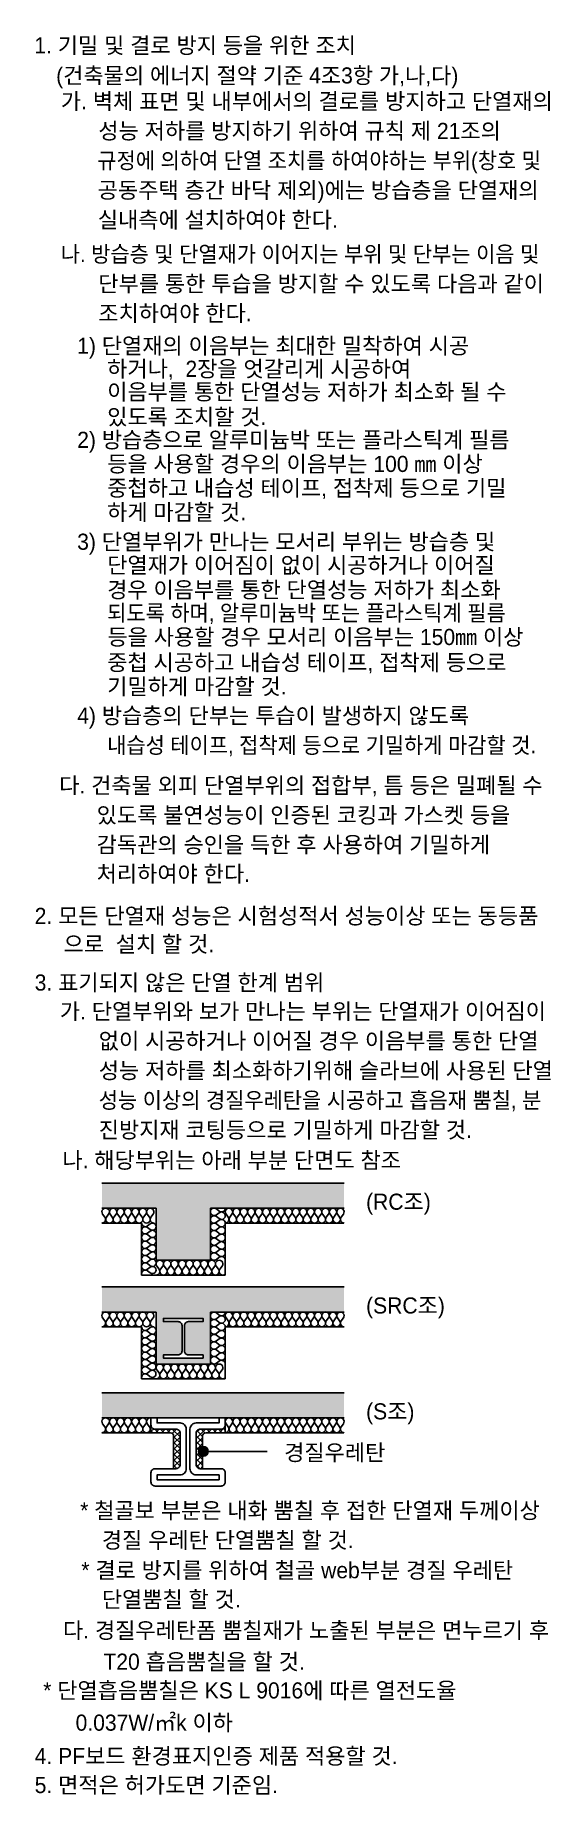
# Model space of a CAD drawing. Header units: millimetres. Extents: x 0 to 841, y 0 to 594.
# Drawn here: x 731.5 to 811.4, y 289.1 to 562.1 of the extents above; entities that cross this region are included whole.
import ezdxf
from ezdxf.enums import TextEntityAlignment as Align

# ---------------------------------------------------------------- set-up
doc = ezdxf.new("R2010")
doc.units = ezdxf.units.MM
for name, color, linetype in [('A-HAT', 5, 'Continuous'), ('A-HAT-MATL', 8, 'Continuous'), ('A-ln', 6, 'Continuous'), ('A-SOL-253', 253, 'Continuous'), ('A-STEEL', 3, 'Continuous'), ('A-SYM-LEAD', 4, 'Continuous'), ('A-TEXT-NOTE', 7, 'Continuous'), ('HAT', 9, 'Continuous'), ('S-W2', 3, 'Continuous')]:
    doc.layers.add(name, color=color, linetype=linetype)
doc.styles.add('Gtx', font='')
doc.styles.get('Gtx').set_extended_font_data('Dotum')
pattern_1 = [(45, (0.06085, 19.9556), (-0.4490128, 0.4490128), []), (135, (0.06085, 19.9556), (-0.4490128, -0.4490128), [])]

msp = doc.modelspace()

# ---------------------------------------------------------------- texts
at = {"layer": 'A-TEXT-NOTE', "style": 'Gtx'}
for s, p in [('1. 기밀 및 결로 방지 등을 위한 조치', (731.33, 559.26)), ('(건축물의 에너지 절약 기준 4조3항 가,나,다)', (734.72, 554.59)), ('가. 벽체 표면 및 내부에서의 결로를 방지하고 단열재의  ', (735.45, 550.58)), ('성능 저하를 방지하기 위하여 규칙 제 21조의 ', (741.26, 545.98)), ('공동주택 층간 바닥 제외)에는 방습층을 단열재의  ', (741.16, 536.8)), ('실내측에 설치하여야 한다.', (741.18, 532.2)), ('단부를 통한 투습을 방지할 수 있도록 다음과 같이 ', (741.26, 522.28)), ('조치하여야 한다.', (741.26, 517.7)), ('1) 단열재의 이음부는 최대한 밀착하여 시공', (737.98, 512.65)), ('하거나,  2장을 엇갈리게 시공하여 ', (742.63, 509.08)), ('이음부를 통한 단열성능 저하가 최소화 될 수 ', (742.63, 505.51)), ('있도록 조치할 것.', (742.63, 501.62)), ('2) 방습층으로 알루미늄박 또는 플라스틱계 필름 ', (737.98, 498.06)), ('등을 사용할 경우의 이음부는 100 ㎜ 이상 ', (742.63, 494.32)), ('중첩하고 내습성 테이프, 접착제 등으로 기밀', (742.63, 490.58)), ('하게 마감할 것.', (742.63, 486.84)), ('3) 단열부위가 만나는 모서리 부위는 방습층 및 ', (737.98, 482.25)), ('단열재가 이어짐이 없이 시공하거나 이어질', (742.63, 478.63)), ('경우 이음부를 통한 단열성능 저하가 최소화  ', (742.63, 474.8)), ('등을 사용할 경우 모서리 이음부는 150㎜ 이상 ', (742.67, 467.47)), ('중첩 시공하고 내습성 테이프, 접착제 등으로  ', (742.63, 463.52)), ('기밀하게 마감할 것.', (742.63, 459.8)), ('4) 방습층의 단부는 투습이 발생하지 않도록 ', (737.98, 455.27)), ('다. 건축물 외피 단열부위의 접합부, 틈 등은 밀폐될 수 ', (735.19, 444.45)), ('있도록 불연성능이 인증된 코킹과 가스켓 등을 ', (741, 439.85)), ('감독관의 승인을 득한 후 사용하여 기밀하게 ', (741, 435.25)), ('처리하여야 한다.', (741, 430.72)), ('2. 모든 단열재 성능은 시험성적서 성능이상 또는 동등품', (731.39, 424.2)), ('으로  설치 할 것.', (735.86, 419.82)), ('3. 표기되지 않은 단열 한계 범위', (731.39, 413.86)), ('가. 단열부위와 보가 만나는 부위는 단열재가 이어짐이  ', (735.29, 409.4)), ('없이 시공하거나 이어질 경우 이음부를 통한 단열', (741.32, 404.8)), ('성능 저하를 최소화하기위해 슬라브에 사용된 단열 ', (741.32, 400.2)), ('진방지재 코팅등으로 기밀하게 마감할 것.', (741.32, 391)), ('나. 해당부위는 아래 부분 단면도 참조', (735.68, 386.3)), ('(RC조)', (782.78, 379.86)), ('(SRC조)', (782.78, 363.76)), ('(S조)', (782.78, 347.33)), ('* 철골보 부분은 내화 뿜칠 후 접한 단열재 두께이상', (738.44, 331.96)), ('경질 우레탄 단열뿜칠 할 것.', (741.8, 327.36)), ('* 결로 방지를 위하여 철골 web부분 경질 우레탄 ', (738.62, 322.69)), ('단열뿜칠 할 것.', (741.8, 318.17)), ('다. 경질우레탄폼 뿜칠재가 노출된 부분은 면누르기 후', (735.78, 313.36)), ('T20 흡음뿜칠을 할 것.', (742.05, 308.5)), ('* 단열흡음뿜칠은 KS L 9016에 따른 열전도율', (732.7, 304.04)), ('0.037W/㎡k 이하', (737.73, 299.04)), ('4. PF보드 환경표지인증 제품 적용할 것.', (731.39, 293.86)), ('5. 면적은 허가도면 기준임.', (731.39, 289.36))]:
    msp.add_text(s, height=2.5, dxfattribs=at).set_placement(p)
at = {"layer": 'A-TEXT-NOTE', "style": 'Gtx', "width": 0.95}
for s, p in [('규정에 의하여 단열 조치를 하여야하는 부위(창호 및 ', (741.1, 541.38)), ('나. 방습층 및 단열재가 이어지는 부위 및 단부는 이음 및 ', (735.45, 526.88)), ('되도록 하며, 알루미늄박 또는 플라스틱계 필름   ', (742.63, 471.2)), ('내습성 테이프, 접착제 등으로 기밀하게 마감할 것.', (742.63, 450.67)), ('성능 이상의 경질우레탄을 시공하고 흡음재 뿜칠, 분  ', (741.32, 395.6))]:
    msp.add_text(s, height=2.5, dxfattribs=at).set_placement(p)
at = {"layer": 'A-TEXT-NOTE', "style": 'Gtx'}
msp.add_text('경질우레탄', height=2.5, dxfattribs=at).set_placement((777.92, 340.94), align=Align.CENTER)

# ---------------------------------------------------------------- hatches: boundary and pattern name
at = {"layer": 'A-SOL-253'}
h = msp.add_hatch(color=256, dxfattribs=at)
h.dxf.hatch_style = 1
h.paths.add_polyline_path([(779.37, 383.99), (741.82, 383.99), (741.82, 380.09), (750.21, 380.09), (750.21, 372.03), (758.64, 372.03), (758.64, 380.09), (779.37, 380.09)])
h = msp.add_hatch(color=256, dxfattribs=at)
h.dxf.hatch_style = 1
h.paths.add_polyline_path([(779.37, 367.88), (741.82, 367.88), (741.82, 363.99), (750.21, 363.99), (750.21, 355.93), (758.64, 355.93), (758.64, 363.99), (779.37, 363.99)])
h.paths.add_polyline_path([(757.5, 362.99), (757.5, 362.5), (755.22, 362.5, 0.414214), (754.61, 361.88), (754.61, 357.95, 0.414214), (755.22, 357.34), (757.5, 357.34), (757.5, 356.85), (751.35, 356.85), (751.35, 357.34), (753.62, 357.34, 0.414214), (754.24, 357.95), (754.24, 361.88, 0.414214), (753.62, 362.5), (751.35, 362.5), (751.35, 362.99)], flags=16)
h = msp.add_hatch(color=256, dxfattribs=at)
h.dxf.hatch_style = 1
h.paths.add_polyline_path([(779.37, 351.45), (741.82, 351.45), (741.82, 347.56), (750.38, 347.56), (750.38, 347.56), (759.98, 347.56), (779.37, 347.56)])
at = {"layer": 'A-SYM-LEAD'}
h = msp.add_hatch(color=256, dxfattribs=at)
edge = h.paths.add_edge_path()
edge.add_arc((757.53, 342.37), 0.759, 180, 540)
at = {"layer": 'HAT'}
h = msp.add_hatch(dxfattribs=at)
h.set_pattern_fill('ANSI37', color=256, scale=0.2)
h.set_pattern_definition(pattern_1)
h.paths.add_polyline_path([(753.94, 345.19, 0.414214), (753.3, 345.83), (750.06, 345.83, -0.414214), (749.42, 346.47), (749.42, 345.26), (752.44, 345.26, -0.414214), (752.94, 344.76), (752.94, 339.69), (753.3, 339.69, 0.414214), (753.94, 340.33)])
h = msp.add_hatch(dxfattribs=at)
h.set_pattern_fill('ANSI37', color=256, scale=0.2)
h.set_pattern_definition(pattern_1)
h.paths.add_polyline_path([(756.43, 340.33, 0.414214), (757.07, 339.69), (757.43, 339.69), (757.43, 344.76, -0.414214), (757.93, 345.26), (760.94, 345.26), (760.94, 346.47, -0.414214), (760.3, 345.83), (757.07, 345.83, 0.414214), (756.43, 345.19)])

# ---------------------------------------------------------------- linework, layer by layer
at = {"layer": 'A-HAT'}
for points in [[(741.82, 377.79, 0.618034), (742.28, 378.71), (741.93, 379.17, -2), (742.86, 379.17), (742.51, 378.71, 2), (743.43, 378.71), (743.09, 379.17, -2), (744.01, 379.17), (743.66, 378.71, 2), (744.58, 378.71), (744.24, 379.17, -2), (745.16, 379.17), (744.81, 378.71, 2), (745.74, 378.71), (745.39, 379.17, -2), (746.31, 379.17), (745.97, 378.71, 2), (746.89, 378.71), (746.54, 379.17, -2), (747.46, 379.17), (747.12, 378.71, 2), (748.04, 378.71), (747.69, 379.17, -2), (748.62, 379.17), (748.27, 378.71, 2), (749.19, 378.71), (748.85, 379.17, -2), (749.77, 379.17), (749.42, 378.71, 0.618034), (749.88, 377.79, 0.618034)], [(760.94, 372.03, 0.618034), (760.02, 372.49), (759.56, 372.15, -2), (759.56, 373.07), (760.02, 372.72, 2), (760.02, 373.64), (759.56, 373.3, -2), (759.56, 374.22), (760.02, 373.87, 2), (760.02, 374.8), (759.56, 374.45, -2), (759.56, 375.37), (760.02, 375.03, 2), (760.02, 375.95), (759.56, 375.6, -2), (759.56, 376.52), (760.02, 376.18, 2), (760.02, 377.1), (759.56, 376.75, -2), (759.56, 377.68), (760.02, 377.33, 2), (760.02, 378.25), (759.56, 377.91, -2), (759.56, 378.83), (760.02, 378.48, 2), (760.02, 379.4), (759.56, 379.06, -2), (759.56, 379.98), (760.02, 379.63, 0.618034), (760.94, 380.09, 0.618034)], [(760.94, 377.79, 0.618034), (761.41, 378.71), (761.06, 379.17, -2), (761.98, 379.17), (761.64, 378.71, 2), (762.56, 378.71), (762.21, 379.17, -2), (763.13, 379.17), (762.79, 378.71, 2), (763.71, 378.71), (763.36, 379.17, -2), (764.29, 379.17), (763.94, 378.71, 2), (764.86, 378.71), (764.52, 379.17, -2), (765.44, 379.17), (765.09, 378.71, 2), (766.01, 378.71), (765.67, 379.17, -2), (766.59, 379.17), (766.24, 378.71, 2), (767.16, 378.71), (766.82, 379.17, -2), (767.74, 379.17), (767.4, 378.71, 2), (768.32, 378.71), (767.97, 379.17, -2), (768.89, 379.17), (768.55, 378.71, 2), (769.47, 378.71), (769.12, 379.17, -2), (770.04, 379.17), (769.7, 378.71, 2), (770.62, 378.71), (770.27, 379.17, -2), (771.2, 379.17), (770.85, 378.71, 2), (771.77, 378.71), (771.43, 379.17, -2), (772.35, 379.17), (772, 378.71, 2), (772.92, 378.71), (772.58, 379.17, -2), (773.5, 379.17), (773.15, 378.71, 2), (774.08, 378.71), (773.73, 379.17, -2), (774.65, 379.17), (774.31, 378.71, 2), (775.23, 378.71), (774.88, 379.17, -2), (775.8, 379.17), (775.46, 378.71, 2), (776.38, 378.71), (776.03, 379.17, -2), (776.96, 379.17), (776.61, 378.71, 2), (777.53, 378.71), (777.19, 379.17, -2), (778.11, 379.17), (777.76, 378.71, 2), (778.68, 378.71), (778.34, 379.17, -2), (779.26, 379.17), (778.91, 378.71, 0.618034), (779.37, 377.79, 0.618034)], [(747.97, 377.79, 0.618034), (748.86, 377.34), (749.31, 377.68, -2), (749.31, 376.78), (748.86, 377.12, 2), (748.86, 376.22), (749.31, 376.56, -2), (749.31, 375.66), (748.86, 376, 2), (748.86, 375.1), (749.31, 375.44, -2), (749.31, 374.54), (748.86, 374.88, 2), (748.86, 373.98), (749.31, 374.32, -2), (749.31, 373.42), (748.86, 373.76, 2), (748.86, 372.86), (749.31, 373.2, -2), (749.31, 372.3), (748.86, 372.64, 2), (748.86, 371.74), (749.31, 372.08, -2), (749.31, 371.18), (748.86, 371.52, 2), (748.86, 370.62), (749.31, 370.96, -2), (749.31, 370.06), (748.86, 370.4, 0.618034), (747.97, 369.95, 0.618034)], [(750.21, 369.73, 0.618034), (750.67, 370.65), (750.32, 371.11, -2), (751.24, 371.11), (750.9, 370.65, 2), (751.82, 370.65), (751.47, 371.11, -2), (752.39, 371.11), (752.05, 370.65, 2), (752.97, 370.65), (752.63, 371.11, -2), (753.55, 371.11), (753.2, 370.65, 2), (754.12, 370.65), (753.78, 371.11, -2), (754.7, 371.11), (754.35, 370.65, 2), (755.27, 370.65), (754.93, 371.11, -2), (755.85, 371.11), (755.5, 370.65, 2), (756.43, 370.65), (756.08, 371.11, -2), (757, 371.11), (756.66, 370.65, 2), (757.58, 370.65), (757.23, 371.11, -2), (758.15, 371.11), (757.81, 370.65, 2), (758.73, 370.65), (758.38, 371.11, -2), (759.31, 371.11), (758.96, 370.65, 2), (759.88, 370.65), (759.54, 371.11, -2), (760.46, 371.11), (760.11, 370.65, 0.893046), (760.94, 369.86, 0.618034)], [(741.82, 361.69, 0.618034), (742.28, 362.61), (741.93, 363.07, -2), (742.86, 363.07), (742.51, 362.61, 2), (743.43, 362.61), (743.09, 363.07, -2), (744.01, 363.07), (743.66, 362.61, 2), (744.58, 362.61), (744.24, 363.07, -2), (745.16, 363.07), (744.81, 362.61, 2), (745.74, 362.61), (745.39, 363.07, -2), (746.31, 363.07), (745.97, 362.61, 2), (746.89, 362.61), (746.54, 363.07, -2), (747.46, 363.07), (747.12, 362.61, 2), (748.04, 362.61), (747.69, 363.07, -2), (748.62, 363.07), (748.27, 362.61, 2), (749.19, 362.61), (748.85, 363.07, -2), (749.77, 363.07), (749.42, 362.61, 0.618034), (749.88, 361.69, 0.618034)], [(760.94, 355.93, 0.618034), (760.02, 356.39), (759.56, 356.04, -2), (759.56, 356.97), (760.02, 356.62, 2), (760.02, 357.54), (759.56, 357.2, -2), (759.56, 358.12), (760.02, 357.77, 2), (760.02, 358.69), (759.56, 358.35, -2), (759.56, 359.27), (760.02, 358.92, 2), (760.02, 359.85), (759.56, 359.5, -2), (759.56, 360.42), (760.02, 360.08, 2), (760.02, 361), (759.56, 360.65, -2), (759.56, 361.57), (760.02, 361.23, 2), (760.02, 362.15), (759.56, 361.8, -2), (759.56, 362.73), (760.02, 362.38, 2), (760.02, 363.3), (759.56, 362.96, -2), (759.56, 363.88), (760.02, 363.53, 0.618034), (760.94, 363.99, 0.618034)], [(760.94, 361.69, 0.618034), (761.41, 362.61), (761.06, 363.07, -2), (761.98, 363.07), (761.64, 362.61, 2), (762.56, 362.61), (762.21, 363.07, -2), (763.13, 363.07), (762.79, 362.61, 2), (763.71, 362.61), (763.36, 363.07, -2), (764.29, 363.07), (763.94, 362.61, 2), (764.86, 362.61), (764.52, 363.07, -2), (765.44, 363.07), (765.09, 362.61, 2), (766.01, 362.61), (765.67, 363.07, -2), (766.59, 363.07), (766.24, 362.61, 2), (767.16, 362.61), (766.82, 363.07, -2), (767.74, 363.07), (767.4, 362.61, 2), (768.32, 362.61), (767.97, 363.07, -2), (768.89, 363.07), (768.55, 362.61, 2), (769.47, 362.61), (769.12, 363.07, -2), (770.04, 363.07), (769.7, 362.61, 2), (770.62, 362.61), (770.27, 363.07, -2), (771.2, 363.07), (770.85, 362.61, 2), (771.77, 362.61), (771.43, 363.07, -2), (772.35, 363.07), (772, 362.61, 2), (772.92, 362.61), (772.58, 363.07, -2), (773.5, 363.07), (773.15, 362.61, 2), (774.08, 362.61), (773.73, 363.07, -2), (774.65, 363.07), (774.31, 362.61, 2), (775.23, 362.61), (774.88, 363.07, -2), (775.8, 363.07), (775.46, 362.61, 2), (776.38, 362.61), (776.03, 363.07, -2), (776.96, 363.07), (776.61, 362.61, 2), (777.53, 362.61), (777.19, 363.07, -2), (778.11, 363.07), (777.76, 362.61, 2), (778.68, 362.61), (778.34, 363.07, -2), (779.26, 363.07), (778.91, 362.61, 0.618034), (779.37, 361.69, 0.618034)], [(747.97, 361.69, 0.618034), (748.86, 361.24), (749.31, 361.58, -2), (749.31, 360.68), (748.86, 361.01, 2), (748.86, 360.12), (749.31, 360.45, -2), (749.31, 359.56), (748.86, 359.89, 2), (748.86, 359), (749.31, 359.33, -2), (749.31, 358.44), (748.86, 358.77, 2), (748.86, 357.88), (749.31, 358.21, -2), (749.31, 357.32), (748.86, 357.65, 2), (748.86, 356.76), (749.31, 357.09, -2), (749.31, 356.2), (748.86, 356.53, 2), (748.86, 355.64), (749.31, 355.97, -2), (749.31, 355.08), (748.86, 355.41, 2), (748.86, 354.52), (749.31, 354.85, -2), (749.31, 353.96), (748.86, 354.29, 0.618034), (747.97, 353.85, 0.618034)], [(750.21, 353.63, 0.618034), (750.67, 354.55), (750.32, 355.01, -2), (751.24, 355.01), (750.9, 354.55, 2), (751.82, 354.55), (751.47, 355.01, -2), (752.39, 355.01), (752.05, 354.55, 2), (752.97, 354.55), (752.63, 355.01, -2), (753.55, 355.01), (753.2, 354.55, 2), (754.12, 354.55), (753.78, 355.01, -2), (754.7, 355.01), (754.35, 354.55, 2), (755.27, 354.55), (754.93, 355.01, -2), (755.85, 355.01), (755.5, 354.55, 2), (756.43, 354.55), (756.08, 355.01, -2), (757, 355.01), (756.66, 354.55, 2), (757.58, 354.55), (757.23, 355.01, -2), (758.15, 355.01), (757.81, 354.55, 2), (758.73, 354.55), (758.38, 355.01, -2), (759.31, 355.01), (758.96, 354.55, 2), (759.88, 354.55), (759.54, 355.01, -2), (760.46, 355.01), (760.11, 354.55, 0.893046), (760.94, 353.76, 0.618034)], [(741.82, 345.26, 0.618034), (742.28, 346.18), (741.93, 346.64, -2), (742.86, 346.64), (742.51, 346.18, 2), (743.43, 346.18), (743.09, 346.64, -2), (744.01, 346.64), (743.66, 346.18, 2), (744.58, 346.18), (744.24, 346.64, -2), (745.16, 346.64), (744.81, 346.18, 2), (745.74, 346.18), (745.39, 346.64, -2), (746.31, 346.64), (745.97, 346.18, 2), (746.89, 346.18), (746.54, 346.64, -2), (747.46, 346.64), (747.12, 346.18, 2), (748.04, 346.18), (747.69, 346.64, -2), (748.62, 346.64), (748.27, 346.18, 2), (749.19, 346.18), (748.85, 346.64, -0.691995), (749.42, 347.55, -0.691995)], [(760.94, 345.26, 0.618034), (761.41, 346.18), (761.06, 346.64, -2), (761.98, 346.64), (761.64, 346.18, 2), (762.56, 346.18), (762.21, 346.64, -2), (763.13, 346.64), (762.79, 346.18, 2), (763.71, 346.18), (763.36, 346.64, -2), (764.29, 346.64), (763.94, 346.18, 2), (764.86, 346.18), (764.52, 346.64, -2), (765.44, 346.64), (765.09, 346.18, 2), (766.01, 346.18), (765.67, 346.64, -2), (766.59, 346.64), (766.24, 346.18, 2), (767.16, 346.18), (766.82, 346.64, -2), (767.74, 346.64), (767.4, 346.18, 2), (768.32, 346.18), (767.97, 346.64, -2), (768.89, 346.64), (768.55, 346.18, 2), (769.47, 346.18), (769.12, 346.64, -2), (770.04, 346.64), (769.7, 346.18, 2), (770.62, 346.18), (770.27, 346.64, -2), (771.2, 346.64), (770.85, 346.18, 2), (771.77, 346.18), (771.43, 346.64, -2), (772.35, 346.64), (772, 346.18, 2), (772.92, 346.18), (772.58, 346.64, -2), (773.5, 346.64), (773.15, 346.18, 2), (774.08, 346.18), (773.73, 346.64, -2), (774.65, 346.64), (774.31, 346.18, 2), (775.23, 346.18), (774.88, 346.64, -2), (775.8, 346.64), (775.46, 346.18, 2), (776.38, 346.18), (776.03, 346.64, -2), (776.96, 346.64), (776.61, 346.18, 2), (777.53, 346.18), (777.19, 346.64, -2), (778.11, 346.64), (777.76, 346.18, 2), (778.68, 346.18), (778.34, 346.64, -2), (779.26, 346.64), (778.91, 346.18, 0.618034), (779.37, 345.26, 0.618034)]]:
    msp.add_lwpolyline(points, format="xyb", dxfattribs=at)
at = {"layer": 'A-HAT-MATL'}
msp.add_lwpolyline([(760.94, 347.56), (760.94, 346.47, -0.414214), (760.3, 345.83), (757.07, 345.83, 0.414214), (756.43, 345.19), (756.43, 340.33, 0.414214), (757.07, 339.69), (760.3, 339.69, -0.414214), (760.94, 339.05), (760.94, 337.64, -0.414214), (760.3, 337), (750.06, 337, -0.414214), (749.42, 337.64), (749.42, 339.05, -0.414214), (750.06, 339.69), (753.3, 339.69, 0.414214), (753.94, 340.33), (753.94, 345.19, 0.414214), (753.3, 345.83), (750.06, 345.83, -0.414214), (749.42, 346.47), (749.42, 347.56)], format="xyb", dxfattribs=at)
at = {"layer": 'A-ln'}
for p, q in [((741.82, 377.79), (747.97, 377.79)), ((747.97, 377.79), (747.97, 369.73)), ((760.94, 369.73), (760.94, 377.79)), ((760.94, 377.79), (779.26, 377.79)), ((747.97, 369.73), (760.94, 369.73)), ((741.82, 361.69), (747.97, 361.69)), ((747.97, 361.69), (747.97, 353.63)), ((760.94, 353.63), (760.94, 361.69)), ((760.94, 361.69), (779.26, 361.69)), ((747.97, 353.63), (760.94, 353.63)), ((749.42, 347.55), (749.42, 345.26)), ((760.94, 347.56), (760.94, 345.26)), ((741.82, 345.26), (749.42, 345.26)), ((760.94, 345.26), (779.26, 345.26))]:
    msp.add_line(p, q, dxfattribs=at)
at = {"layer": 'A-STEEL', "color": 3}
for points in [[(755.22, 362.5, 0.414214), (754.61, 361.88), (754.61, 357.95, 0.414214), (755.22, 357.34), (757.5, 357.34), (757.5, 356.85), (751.35, 356.85), (751.35, 357.34), (753.62, 357.34, 0.414214), (754.24, 357.95), (754.24, 361.88, 0.414214), (753.62, 362.5), (751.35, 362.5), (751.35, 362.99), (757.5, 362.99), (757.5, 362.5)], [(756.43, 346.79, 0.414214), (755.47, 345.83), (755.47, 339.69, 0.414214), (756.43, 338.73), (759.98, 338.73), (759.98, 337.96), (750.38, 337.96), (750.38, 338.73), (753.94, 338.73, 0.414214), (754.9, 339.69), (754.9, 345.83, 0.414214), (753.94, 346.79), (750.38, 346.79), (750.38, 347.56), (759.98, 347.56), (759.98, 346.79)]]:
    msp.add_lwpolyline(points, format="xyb", close=True, dxfattribs=at)
at = {"layer": 'A-SYM-LEAD'}
msp.add_line((757.43, 342.37), (767.45, 342.37), dxfattribs=at)
msp.add_circle((757.53, 342.37), 0.759, dxfattribs=at)
at = {"layer": 'HAT'}
for p, q in [((749.42, 345.26), (752.44, 345.26)), ((752.94, 344.76), (752.94, 339.71)), ((757.43, 344.76), (757.43, 339.69)), ((757.93, 345.26), (760.94, 345.26))]:
    msp.add_line(p, q, dxfattribs=at)
for centre, radius, start, end in [((752.44, 344.76), 0.5, 0, 90), ((757.93, 344.76), 0.498, 89.7494, 180.2506)]:
    msp.add_arc(centre, radius, start, end, dxfattribs=at)
at = {"layer": 'S-W2', "color": 2}
for p, q in [((741.82, 383.99), (779.37, 383.99)), ((741.82, 380.09), (750.21, 380.09)), ((750.21, 380.09), (750.21, 372.03)), ((758.64, 372.03), (758.64, 380.09)), ((758.64, 380.09), (779.37, 380.09)), ((750.21, 372.03), (758.64, 372.03)), ((741.82, 367.88), (779.37, 367.88)), ((741.82, 363.99), (750.21, 363.99)), ((750.21, 363.99), (750.21, 355.93)), ((758.64, 355.93), (758.64, 363.99)), ((758.64, 363.99), (779.37, 363.99)), ((750.21, 355.93), (758.64, 355.93)), ((741.82, 351.45), (779.37, 351.45)), ((741.82, 347.56), (758.64, 347.56)), ((758.64, 347.56), (779.37, 347.56))]:
    msp.add_line(p, q, dxfattribs=at)

msp.set_redraw_order([(e.dxf.handle, doc.entitydb.next_handle()) for e in msp.query("TEXT MTEXT ATTDEF DIMENSION ARC_DIMENSION")])  # texts and dimensions are drawn at this point

doc.saveas('drawing.dxf')
